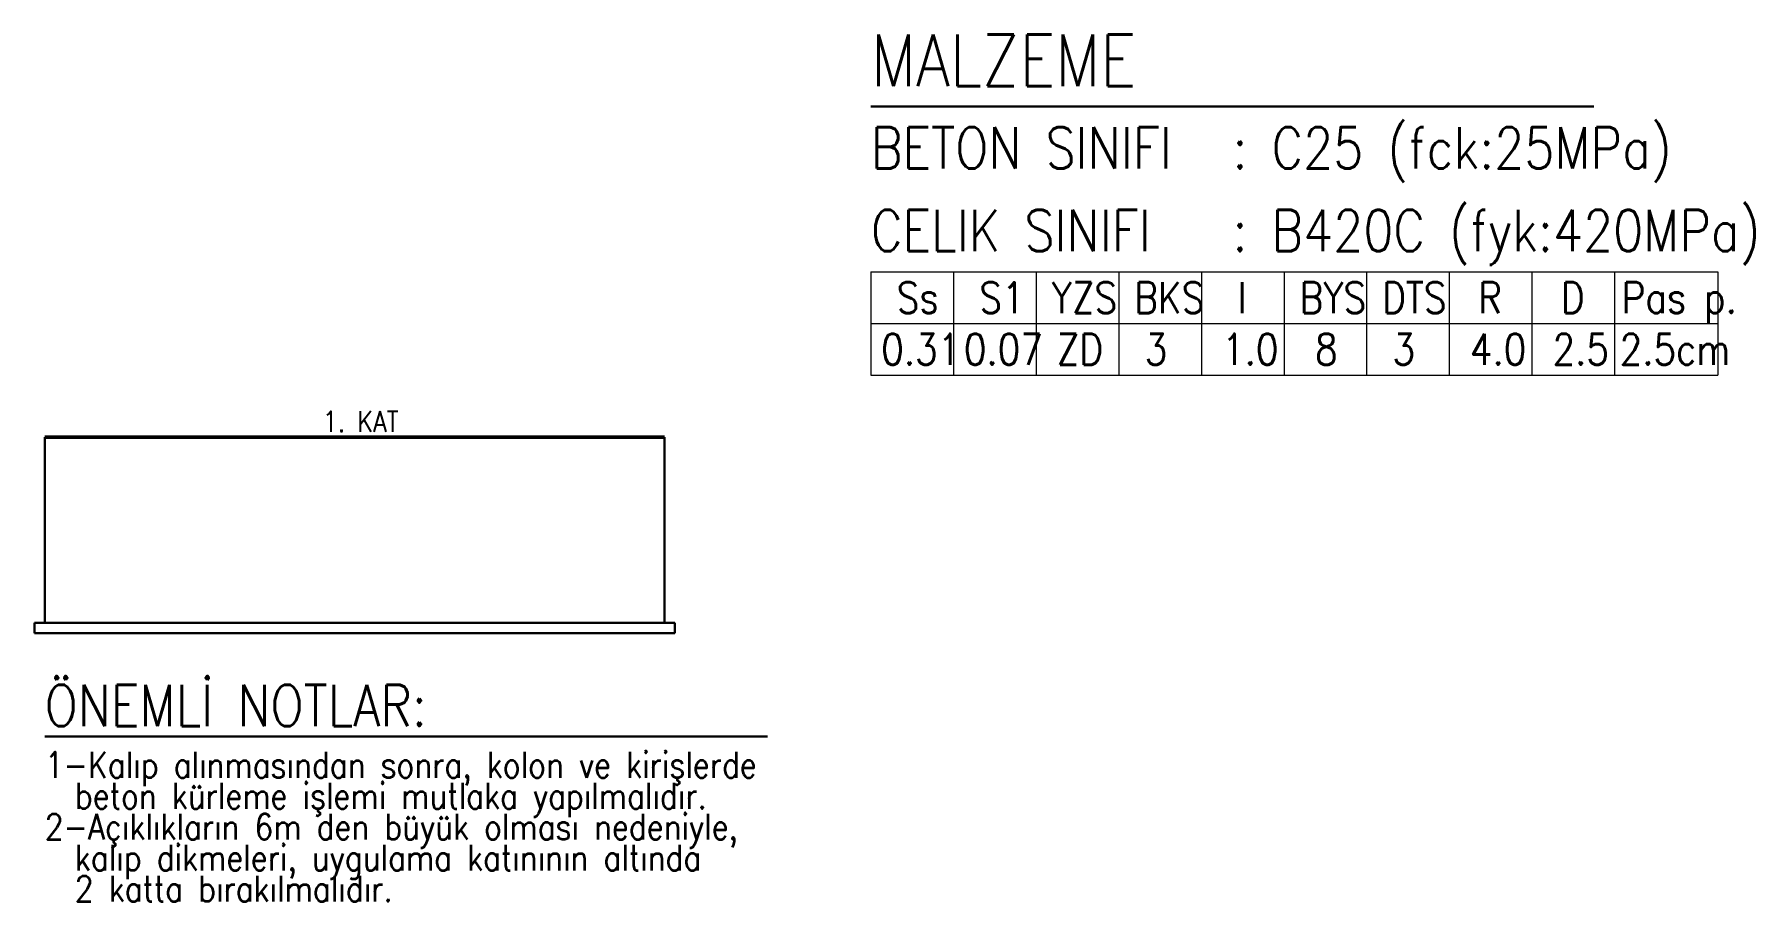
# Model space of a CAD drawing. Extents: x 0 to 1.09, y 0.04 to 0.84.
# Drawn here: x 0.928 to 1.0946, y 0.043 to 0.127 of the extents above; entities that cross this region are included whole.
import ezdxf

# ---------------------------------------------------------------- set-up
doc = ezdxf.new("R2010")
doc.units = 0
for name, color, linetype, lineweight in [('DETAIL3', 2, 'Continuous', 30), ('DETAIL4', 3, 'Continuous', 50), ('MATERIAL2', 1, 'Continuous', 20), ('MATERIAL3', 2, 'Continuous', 30), ('MATERIAL4', 3, 'Continuous', 50)]:
    doc.layers.add(name, color=color, linetype=linetype, lineweight=lineweight)
doc.styles.add('stastyle', font='RomanSTA.ttf')

msp = doc.modelspace()

# ---------------------------------------------------------------- texts
at = {"layer": 'DETAIL3', "color": 2, "style": 'stastyle', "width": 0.85}
for s, height, p in [('1. KAT', 0.002, (0.95591, 0.0885)), ('1-Kalıp alınmasından sonra, kolon ve kirişlerde', 0.0025, (0.929, 0.055)), ('  beton kürleme işlemi mutlaka yapılmalıdır.', 0.0025, (0.929, 0.052)), ('2-Açıklıkların 6m den büyük olması nedeniyle,', 0.0025, (0.929, 0.049)), ('  kalıp dikmeleri, uygulama katınının altında', 0.0025, (0.929, 0.046)), ('  2 katta bırakılmalıdır.', 0.0025, (0.929, 0.043))]:
    msp.add_text(s, height=height, dxfattribs=at).set_placement(p)
at = {"layer": 'DETAIL4', "color": 3, "style": 'stastyle', "width": 0.85}
msp.add_text('ÖNEMLİ NOTLAR:', height=0.004, dxfattribs=at).set_placement((0.929, 0.06))
at = {"layer": 'MATERIAL3', "color": 2, "style": 'stastyle', "width": 0.85}
for s, height, p in [('BETON SINIFI', 0.004, (1.009, 0.114)), ('CELIK SINIFI', 0.004, (1.009, 0.106)), ('Ss', 0.003, (1.0115, 0.1)), ('S1', 0.003, (1.0195, 0.1)), ('YZS', 0.003, (1.0265, 0.1)), ('BKS', 0.003, (1.0345, 0.1)), ('I', 0.003, (1.0445, 0.1)), ('BYS', 0.003, (1.0505, 0.1)), ('DTS', 0.003, (1.0585, 0.1)), ('R', 0.003, (1.0678, 0.1)), ('D', 0.003, (1.0758, 0.1)), ('Pas p.', 0.003, (1.0817, 0.1)), ('0.31', 0.003, (1.01, 0.095)), ('0.07', 0.003, (1.018, 0.095)), ('ZD', 0.003, (1.027, 0.095)), ('3', 0.003, (1.0355, 0.095)), ('1.0', 0.003, (1.043, 0.095)), ('8', 0.003, (1.052, 0.095)), ('3', 0.003, (1.0595, 0.095)), ('4.0', 0.003, (1.067, 0.095)), ('2.5', 0.003, (1.075, 0.095)), ('2.5cm', 0.003, (1.0815, 0.095))]:
    msp.add_text(s, height=height, dxfattribs=at).set_placement(p)
at = {"layer": 'MATERIAL4', "color": 3, "style": 'stastyle', "width": 0.85}
for s, height, p in [('MALZEME', 0.005, (1.009, 0.122)), (': C25 (fck:25MPa)', 0.004, (1.044, 0.114)), (': B420C (fyk:420MPa)', 0.004, (1.044, 0.106))]:
    msp.add_text(s, height=height, dxfattribs=at).set_placement(p)

# ---------------------------------------------------------------- linework, layer by layer
at = {"layer": 'DETAIL3', "color": 2}
for p, q in [((0.929, 0.088), (0.929, 0.07)), ((0.989, 0.088), (0.989, 0.07)), ((0.928, 0.07), (0.99, 0.07)), ((0.928, 0.07), (0.928, 0.069)), ((0.99, 0.07), (0.99, 0.069)), ((0.928, 0.069), (0.99, 0.069)), ((0.929, 0.059), (0.999, 0.059))]:
    msp.add_line(p, q, dxfattribs=at)
at = {"layer": 'DETAIL4', "color": 3}
msp.add_line((0.929, 0.088), (0.989, 0.088), dxfattribs=at)
at = {"layer": 'MATERIAL2', "color": 1}
for p, q in [((1.009, 0.104), (1.091, 0.104)), ((1.009, 0.104), (1.009, 0.094)), ((1.017, 0.104), (1.017, 0.094)), ((1.025, 0.104), (1.025, 0.094)), ((1.033, 0.104), (1.033, 0.094)), ((1.041, 0.104), (1.041, 0.094)), ((1.049, 0.104), (1.049, 0.094)), ((1.057, 0.104), (1.057, 0.094)), ((1.065, 0.104), (1.065, 0.094)), ((1.073, 0.104), (1.073, 0.094)), ((1.081, 0.104), (1.081, 0.094)), ((1.091, 0.104), (1.091, 0.094)), ((1.009, 0.099), (1.091, 0.099)), ((1.009, 0.094), (1.091, 0.094))]:
    msp.add_line(p, q, dxfattribs=at)
at = {"layer": 'MATERIAL3', "color": 2}
msp.add_line((1.009, 0.12), (1.079, 0.12), dxfattribs=at)

msp.set_redraw_order([(e.dxf.handle, doc.entitydb.next_handle()) for e in msp.query("TEXT MTEXT ATTDEF DIMENSION ARC_DIMENSION")])  # texts and dimensions are drawn at this point

doc.saveas('drawing.dxf')
